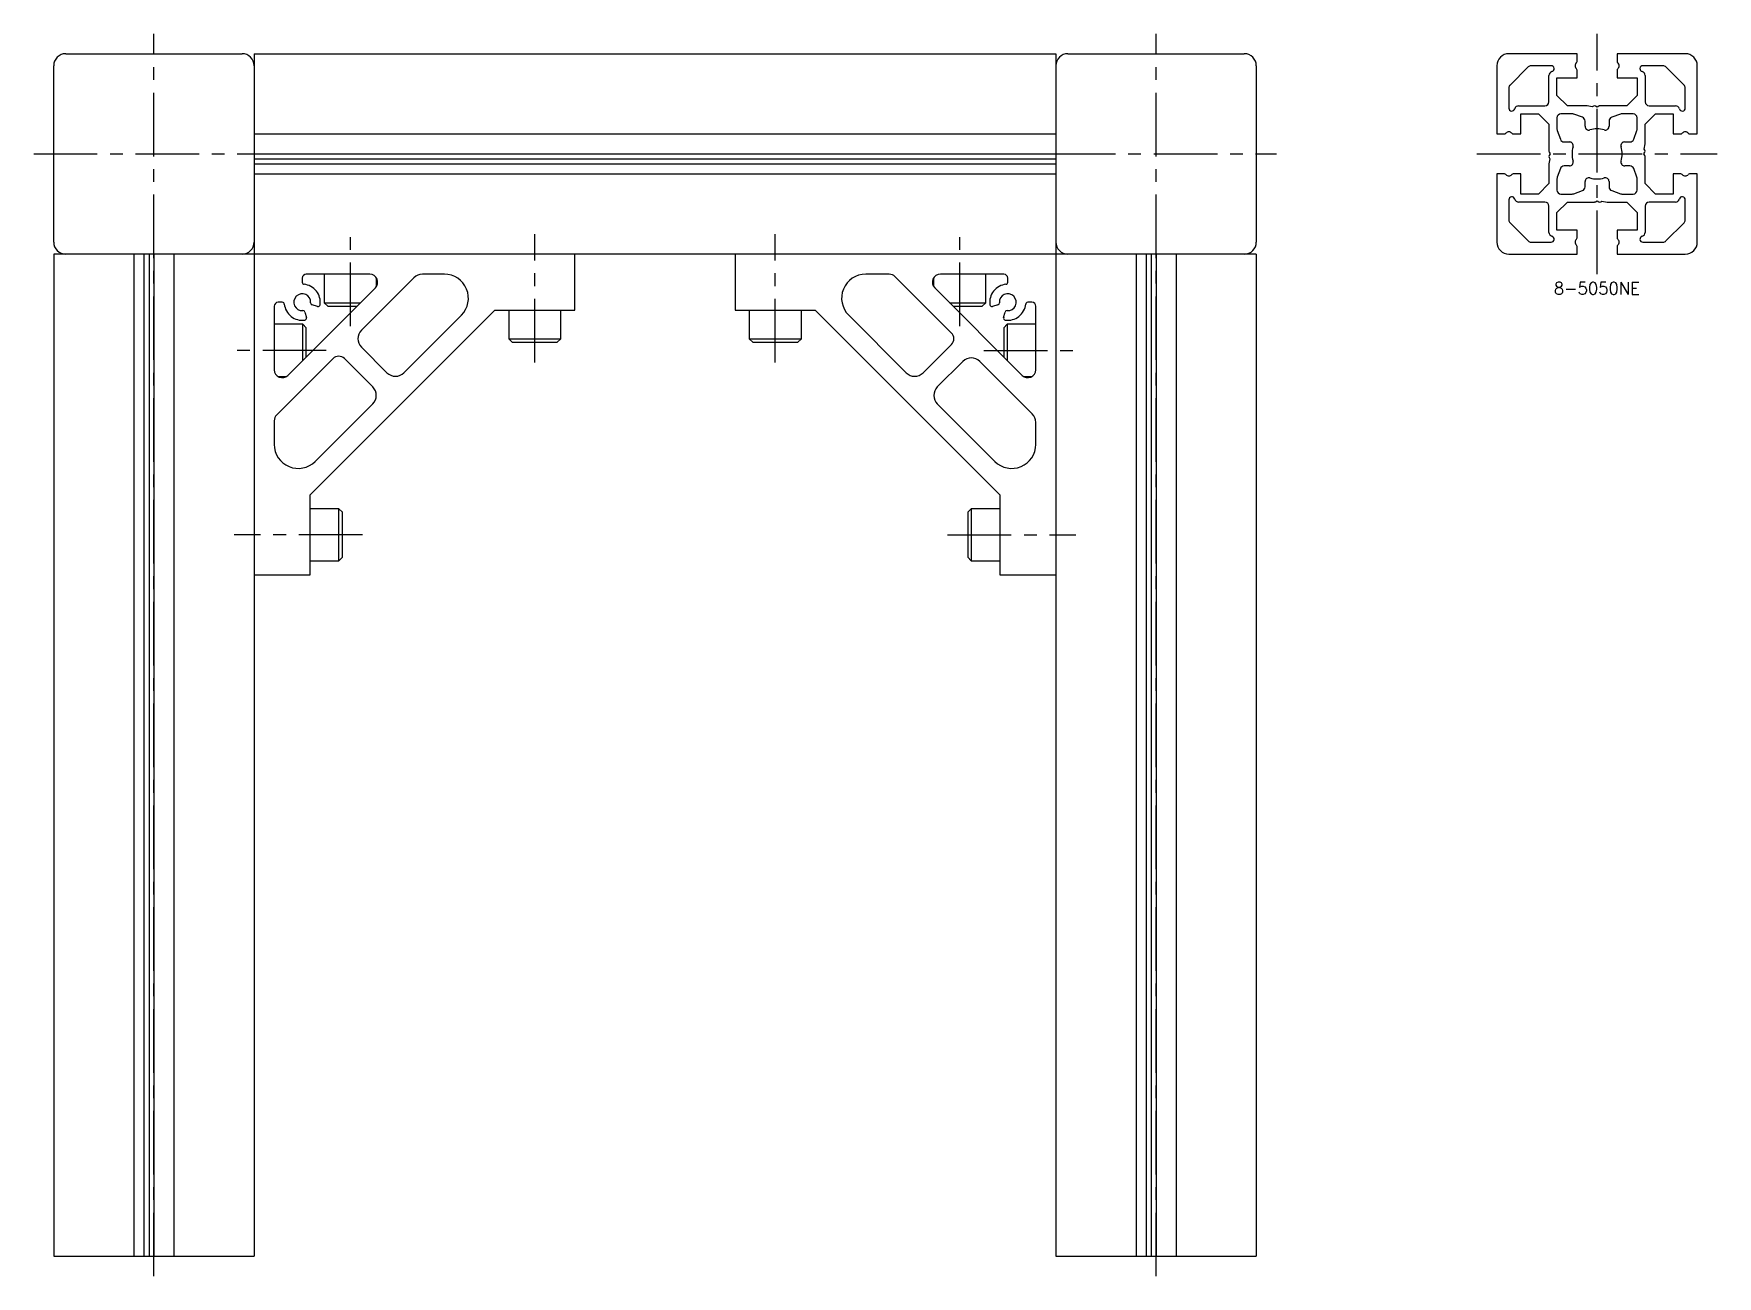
# Model space of a CAD drawing. Extents: x -5 to 1081, y -8 to 675.
# Drawn here: x 661 to 1081, y 5 to 315 of the extents above; entities that cross this region are included whole.
import ezdxf

# ---------------------------------------------------------------- set-up
doc = ezdxf.new("R2010")
doc.units = 0
doc.header["$LTSCALE"] = 0.5
doc.linetypes.add('CENTER', pattern=[50.8, 31.75, -6.35, 6.35, -6.35])
for name, color, linetype in [('MSM_CENTER', 1, 'CENTER'), ('MSM_CONTINUOUS', 7, 'CONTINUOUS'), ('MSM_PART_NUMBER', 7, 'CONTINUOUS')]:
    doc.layers.add(name, color=color, linetype=linetype)
doc.styles.get("Standard").update_dxf_attribs({"font": 'txt.shx', "height": 3, "bigfont": 'bigfont.shx'})

# ---------------------------------------------------------------- blocks, each defined once
blk = doc.blocks.new('*U10')
at = {"layer": 'MSM_PART_NUMBER'}
blk.add_text('8-5050NE', height=3, dxfattribs=at).set_placement((1040.23, 249.97))

msp = doc.modelspace()

# ---------------------------------------------------------------- linework, layer by layer
at = {"layer": 'MSM_CENTER'}
for p, q in [((691, 5), (691, 315)), ((941, 5), (941, 315)), ((1051, 255), (1051, 315)), ((661, 285), (971, 285)), ((1021, 285), (1081, 285)), ((740, 242), (740, 265)), ((786, 233), (786, 265)), ((846, 233), (846, 265)), ((892, 242), (892, 265)), ((734, 236), (711, 236)), ((898, 236), (921, 236)), ((743, 190), (711, 190)), ((889, 190), (921, 190))]:
    msp.add_line(p, q, dxfattribs=at)
at = {"layer": 'MSM_CONTINUOUS'}
for p, q in [((666, 263), (666, 307)), ((669, 310), (713, 310)), ((716, 310), (716, 10)), ((716, 310), (916, 310)), ((916, 310), (916, 10)), ((919, 310), (963, 310)), ((966, 307), (966, 263)), ((1026, 307), (1026, 290)), ((1046, 310), (1029, 310)), ((1033.82, 306.71), (1029.29, 302.18)), ((1039.55, 307), (1034.52, 307)), ((1046, 308.07), (1046, 310)), ((1073, 310), (1056, 310)), ((1056, 310), (1056, 308.07)), ((1067.48, 307), (1062.45, 307)), ((1072.71, 302.18), (1068.18, 306.71)), ((1076, 290), (1076, 307)), ((1039, 298), (1039, 304.56)), ((1041, 299.6), (1041, 304)), ((1041, 304), (1046, 304)), ((1046, 304), (1046, 305.93)), ((1056, 305.93), (1056, 304)), ((1056, 304), (1061, 304)), ((1061, 304), (1061, 299.6)), ((1063, 304.56), (1063, 298)), ((1029, 301.48), (1029, 296.45)), ((1043.6, 297), (1041, 299.6)), ((1061, 299.6), (1058.4, 297)), ((1073, 296.45), (1073, 301.48)), ((1031.44, 297), (1038, 297)), ((1032, 290), (1032, 295)), ((1032, 295), (1036.4, 295)), ((1036.4, 295), (1039, 292.4)), ((1041, 294), (1041, 291.18)), ((1044.82, 295), (1042, 295)), ((1048.5, 297), (1043.6, 297)), ((1047.34, 294.15), (1045.17, 294.94)), ((1049.78, 296.75), (1048.5, 297)), ((1050.1, 296.93), (1049.78, 296.75)), ((1051, 296.7), (1050.6, 296.93)), ((1051.4, 296.93), (1051, 296.7)), ((1058.4, 297), (1051.65, 297)), ((1056.83, 294.94), (1054.66, 294.15)), ((1060, 295), (1057.18, 295)), ((1061, 291.18), (1061, 294)), ((1063, 292.4), (1065.6, 295)), ((1064, 297), (1070.56, 297)), ((1065.6, 295), (1070, 295)), ((1070, 295), (1070, 290)), ((716, 290), (916, 290)), ((1026, 290), (1027.93, 290)), ((1030.07, 290), (1032, 290)), ((1039, 292.4), (1039, 285.65)), ((1041.06, 290.83), (1041.85, 288.66)), ((1048, 291.9), (1048, 293.21)), ((1054, 293.21), (1054, 291.9)), ((1060.15, 288.66), (1060.94, 290.83)), ((1063, 287.5), (1063, 292.4)), ((1070, 290), (1071.93, 290)), ((1074.07, 290), (1076, 290)), ((1042.79, 288), (1044.1, 288)), ((1057.9, 288), (1059.21, 288)), ((1062.75, 286.22), (1063, 287.5)), ((1062.93, 285.9), (1062.75, 286.22)), ((716, 285), (916, 285)), ((716, 283.78), (916, 283.78)), ((716, 282.5), (916, 282.5)), ((1039.25, 283.78), (1039, 282.5)), ((1039, 282.5), (1039, 277.6)), ((1039.07, 285.4), (1039.3, 285)), ((1039.3, 285), (1039.07, 284.6)), ((1039.07, 284.1), (1039.25, 283.78)), ((1044.1, 282), (1042.79, 282)), ((1059.21, 282), (1057.9, 282)), ((1062.7, 285), (1062.93, 285.4)), ((1062.93, 284.6), (1062.7, 285)), ((1063, 277.6), (1063, 284.35)), ((716, 280), (916, 280)), ((1027.93, 280), (1026, 280)), ((1026, 280), (1026, 263)), ((1032, 280), (1030.07, 280)), ((1032, 275), (1032, 280)), ((1039, 277.6), (1036.4, 275)), ((1041, 278.82), (1041, 276)), ((1041.85, 281.34), (1041.06, 279.17)), ((1048, 276.79), (1048, 278.1)), ((1054, 278.1), (1054, 276.79)), ((1060.94, 279.17), (1060.15, 281.34)), ((1061, 276), (1061, 278.82)), ((1065.6, 275), (1063, 277.6)), ((1071.93, 280), (1070, 280)), ((1070, 280), (1070, 275)), ((1076, 280), (1074.07, 280)), ((1076, 263), (1076, 280)), ((1029, 273.55), (1029, 268.52)), ((1038, 273), (1031.44, 273)), ((1036.4, 275), (1032, 275)), ((1041, 270.4), (1043.6, 273)), ((1042, 275), (1044.82, 275)), ((1043.6, 273), (1050.35, 273)), ((1045.17, 275.06), (1047.34, 275.85)), ((1050.6, 273.07), (1051, 273.3)), ((1051, 273.3), (1051.4, 273.07)), ((1051.9, 273.07), (1052.22, 273.25)), ((1052.22, 273.25), (1053.5, 273)), ((1053.5, 273), (1058.4, 273)), ((1054.66, 275.85), (1056.83, 275.06)), ((1057.18, 275), (1060, 275)), ((1058.4, 273), (1061, 270.4)), ((1070.56, 273), (1064, 273)), ((1070, 275), (1065.6, 275)), ((1073, 268.52), (1073, 273.55)), ((1039, 265.44), (1039, 272)), ((1041, 266), (1041, 270.4)), ((1061, 270.4), (1061, 266)), ((1063, 272), (1063, 265.44)), ((1029.29, 267.82), (1033.82, 263.29)), ((1046, 266), (1041, 266)), ((1046, 264.07), (1046, 266)), ((1061, 266), (1056, 266)), ((1056, 266), (1056, 264.07)), ((1068.18, 263.29), (1072.71, 267.82)), ((1034.52, 263), (1039.55, 263)), ((1046, 260), (1046, 261.93)), ((1056, 261.93), (1056, 260)), ((1062.45, 263), (1067.48, 263)), ((966, 260), (666, 260)), ((666, 260), (666, 10)), ((686, 260), (686, 10)), ((688.5, 260), (688.5, 10)), ((689.78, 260), (689.78, 10)), ((691, 260), (691, 10)), ((696, 260), (696, 10)), ((796, 246), (796, 260)), ((836, 260), (836, 246)), ((936, 260), (936, 10)), ((938.5, 260), (938.5, 10)), ((939.78, 260), (939.78, 10)), ((941, 260), (941, 10)), ((946, 260), (946, 10)), ((966, 260), (966, 10)), ((1029, 260), (1046, 260)), ((1056, 260), (1073, 260)), ((728, 254), (728, 252.97)), ((744.82, 255), (729, 255)), ((733.5, 255), (733.5, 247.87)), ((755.84, 254.12), (742.75, 241.03)), ((746.5, 251.91), (746.5, 254.09)), ((763.45, 255), (757.96, 255)), ((874.45, 255), (868.55, 255)), ((889.96, 240.32), (875.86, 254.41)), ((885.5, 254.09), (885.5, 251.91)), ((903, 255), (887.18, 255)), ((898.5, 247.87), (898.5, 255)), ((904, 252.97), (904, 254)), ((723.03, 248), (722, 248)), ((724.41, 229.76), (746.24, 251.59)), ((733.5, 247.87), (734.37, 247)), ((733.5, 247.87), (742.52, 247.87)), ((885.76, 251.59), (907.59, 229.76)), ((889.48, 247.87), (898.5, 247.87)), ((897.63, 247), (898.5, 247.87)), ((910, 248), (908.97, 248)), ((721, 247), (721, 231.18)), ((728.66, 245.54), (729.03, 244.17)), ((730, 199.99), (776.01, 246)), ((731.83, 246.97), (730.46, 247.34)), ((734.37, 247), (741.65, 247)), ((753.36, 230.42), (767.69, 244.76)), ((776.01, 246), (796, 246)), ((779.5, 246), (779.5, 238.87)), ((792.5, 238.87), (792.5, 246)), ((836, 246), (855.99, 246)), ((839.5, 246), (839.5, 238.87)), ((852.5, 238.87), (852.5, 246)), ((855.99, 246), (902, 199.99)), ((864.31, 244.76), (878.64, 230.42)), ((890.35, 247), (897.63, 247)), ((901.54, 247.34), (900.17, 246.97)), ((902.97, 244.17), (903.34, 245.54)), ((911, 231.18), (911, 247)), ((728.13, 242.5), (721, 242.5)), ((729, 241.63), (728.13, 242.5)), ((728.13, 233.48), (728.13, 242.5)), ((729, 234.35), (729, 241.63)), ((903.87, 242.5), (903, 241.63)), ((903, 241.63), (903, 234.35)), ((911, 242.5), (903.87, 242.5)), ((903.87, 242.5), (903.87, 233.48)), ((742.75, 236.79), (749.11, 230.42)), ((779.5, 238.87), (780.37, 238)), ((779.5, 238.87), (792.5, 238.87)), ((780.37, 238), (791.63, 238)), ((791.63, 238), (792.5, 238.87)), ((839.5, 238.87), (840.37, 238)), ((839.5, 238.87), (852.5, 238.87)), ((840.37, 238), (851.63, 238)), ((851.63, 238), (852.5, 238.87)), ((882.89, 230.42), (889.96, 237.49)), ((735.68, 233.96), (721.59, 219.86)), ((745.58, 226.89), (738.51, 233.96)), ((892.79, 233.25), (886.42, 226.89)), ((910.12, 220.16), (897.03, 233.25)), ((721.91, 229.5), (724.09, 229.5)), ((907.91, 229.5), (910.09, 229.5)), ((731.24, 208.31), (745.58, 222.64)), ((886.42, 222.64), (900.76, 208.31)), ((721, 218.45), (721, 212.55)), ((911, 212.55), (911, 218.04)), ((730, 180), (730, 199.99)), ((902, 199.99), (902, 180)), ((737.13, 196.5), (730, 196.5)), ((738, 195.63), (737.13, 196.5)), ((737.13, 183.5), (737.13, 196.5)), ((738, 184.37), (738, 195.63)), ((894.87, 196.5), (894, 195.63)), ((894, 195.63), (894, 184.37)), ((902, 196.5), (894.87, 196.5)), ((894.87, 196.5), (894.87, 183.5)), ((730, 183.5), (737.13, 183.5)), ((737.13, 183.5), (738, 184.37)), ((894, 184.37), (894.87, 183.5)), ((894.87, 183.5), (902, 183.5)), ((716, 180), (730, 180)), ((902, 180), (916, 180)), ((666, 10), (716, 10)), ((916, 10), (966, 10))]:
    msp.add_line(p, q, dxfattribs=at)
for centre, radius, start, end in [((669, 307), 3, 90, 180), ((713, 307), 3, 0, 90), ((919, 307), 3, 90, 180), ((963, 307), 3, 0, 90), ((1029, 307), 3, 90, 180), ((1034.52, 306), 1, 90, 135), ((1039.55, 306.25), 0.75, 284.9006, 90), ((1046.5, 307), 1, 130.0052, 229.9948), ((1045.6, 308.07), 0.4, 310.0052, 0), ((1056.4, 308.07), 0.4, 180, 229.9948), ((1055.5, 307), 1, 310.0052, 49.9948), ((1062.45, 306.25), 0.75, 90, 255.0994), ((1067.48, 306), 1, 45, 90), ((1073, 307), 3, 0, 90), ((1040, 304.56), 1, 104.9006, 180), ((1045.6, 305.93), 0.4, 0, 49.9948), ((1056.4, 305.93), 0.4, 130.0052, 180), ((1062, 304.56), 1, 0, 75.0994), ((1030, 301.48), 1, 135, 180), ((1072, 301.48), 1, 0, 45), ((1029.75, 296.45), 0.75, 180, 345.0994), ((1031.44, 296), 1, 90, 165.0994), ((1038, 298), 1, 270, 0), ((1042, 294), 1, 90, 180), ((1044.82, 294), 1, 70, 90), ((1047, 293.21), 1, 0, 70), ((1050.35, 296.5), 0.5, 60, 120), ((1051.65, 296.5), 0.5, 90, 120), ((1055, 293.21), 1, 110, 180), ((1057.18, 294), 1, 90, 110), ((1060, 294), 1, 0, 90), ((1064, 298), 1, 180, 270), ((1070.56, 296), 1, 14.9006, 90), ((1072.25, 296.45), 0.75, 194.9006, 0), ((1027.93, 290.4), 0.4, 270, 319.9948), ((1029, 289.5), 1, 40.0052, 139.9948), ((1030.07, 290.4), 0.4, 220.0052, 270), ((1042, 291.18), 1, 180, 200), ((1048.95, 291.9), 0.95, 180, 286.5422), ((1051, 285), 6.25, 73.4578, 106.5422), ((1053.05, 291.9), 0.95, 253.4578, 0), ((1060, 291.18), 1, 340, 0), ((1071.93, 290.4), 0.4, 270, 319.9948), ((1073, 289.5), 1, 40.0052, 139.9948), ((1074.07, 290.4), 0.4, 220.0052, 270), ((1039.5, 285.65), 0.5, 180, 210), ((1042.79, 289), 1, 200, 270), ((1044.1, 287.05), 0.95, 343.4578, 90), ((1051, 285), 6.25, 163.4578, 196.5422), ((1057.9, 287.05), 0.95, 90, 196.5422), ((1051, 285), 6.25, 343.4578, 16.5422), ((1059.21, 289), 1, 270, 340), ((1062.5, 285.65), 0.5, 330, 30), ((1039.5, 284.35), 0.5, 150, 210), ((1042.79, 281), 1, 90, 160), ((1044.1, 282.95), 0.95, 270, 16.5422), ((1057.9, 282.95), 0.95, 163.4578, 270), ((1059.21, 281), 1, 20, 90), ((1062.5, 284.35), 0.5, 0, 30), ((1027.93, 279.6), 0.4, 40.0052, 90), ((1029, 280.5), 1, 220.0052, 319.9948), ((1030.07, 279.6), 0.4, 90, 139.9948), ((1042, 278.82), 1, 160, 180), ((1048.95, 278.1), 0.95, 73.4578, 180), ((1051, 285), 6.25, 253.4578, 286.5422), ((1053.05, 278.1), 0.95, 0, 106.5422), ((1060, 278.82), 1, 0, 20), ((1071.93, 279.6), 0.4, 40.0052, 90), ((1073, 280.5), 1, 220.0052, 319.9948), ((1074.07, 279.6), 0.4, 90, 139.9948), ((1029.75, 273.55), 0.75, 14.9006, 180), ((1031.44, 274), 1, 194.9006, 270), ((1042, 276), 1, 180, 270), ((1044.82, 276), 1, 270, 290), ((1047, 276.79), 1, 290, 0), ((1050.35, 273.5), 0.5, 270, 300), ((1051.65, 273.5), 0.5, 240, 300), ((1055, 276.79), 1, 180, 250), ((1057.18, 276), 1, 250, 270), ((1060, 276), 1, 270, 0), ((1064, 272), 1, 90, 180), ((1070.56, 274), 1, 270, 345.0994), ((1072.25, 273.55), 0.75, 0, 165.0994), ((1038, 272), 1, 0, 90), ((1030, 268.52), 1, 180, 225), ((1040, 265.44), 1, 180, 255.0994), ((1062, 265.44), 1, 284.9006, 0), ((1072, 268.52), 1, 315, 0), ((669, 263), 3, 180, 270), ((713, 263), 3, 270, 0), ((919, 263), 3, 180, 270), ((963, 263), 3, 270, 0), ((1029, 263), 3, 180, 270), ((1034.52, 264), 1, 225, 270), ((1039.55, 263.75), 0.75, 270, 75.0994), ((1046.5, 263), 1, 130.0052, 229.9948), ((1045.6, 264.07), 0.4, 310.0052, 0), ((1045.6, 261.93), 0.4, 0, 49.9948), ((1056.4, 264.07), 0.4, 180, 229.9948), ((1056.4, 261.93), 0.4, 130.0052, 180), ((1055.5, 263), 1, 310.0052, 49.9948), ((1062.45, 263.75), 0.75, 104.9006, 270), ((1067.48, 264), 1, 270, 315), ((1073, 263), 3, 270, 0), ((729, 254), 1, 90, 180), ((728.5, 252.97), 0.5, 180, 264.2608), ((728, 248), 4.5, 352.181, 84.2608), ((744.82, 253), 2, 315, 90), ((757.96, 252), 3, 90, 135), ((763.45, 249), 6, 315, 90), ((868.55, 249), 6, 90, 225), ((874.45, 253), 2, 45, 90), ((887.18, 253), 2, 90, 225), ((904, 248), 4.5, 95.7392, 187.8202), ((903, 254), 1, 0, 90), ((903.5, 252.97), 0.5, 275.7392, 0), ((722, 247), 1, 90, 180), ((723.03, 247.5), 0.5, 5.7392, 90), ((728, 248), 2.1, 356.087, 273.9131), ((730.59, 247.82), 0.5, 176.0869, 255.0017), ((901.41, 247.82), 0.5, 285.0017, 3.9131), ((904, 248), 2.1, 266.087, 183.9131), ((908.97, 247.5), 0.5, 90, 174.2608), ((910, 247), 1, 0, 90), ((728, 248), 4.5, 185.7392, 277.8202), ((728.18, 245.41), 0.5, 15.0017, 93.9131), ((728.54, 244.04), 0.5, 277.8202, 15.0017), ((731.96, 247.46), 0.5, 255.0017, 352.181), ((900.04, 247.46), 0.5, 187.8202, 285.0017), ((903.46, 244.04), 0.5, 165.0017, 262.181), ((903.82, 245.41), 0.5, 86.0869, 165.0017), ((904, 248), 4.5, 262.181, 354.2608), ((744.87, 238.91), 3, 135, 224.9997), ((888.54, 238.91), 2, 314.9997, 45), ((723, 231.18), 2, 180, 315), ((737.09, 232.54), 2, 44.9997, 135), ((894.91, 231.13), 3, 45, 134.9997), ((909, 231.18), 2, 225, 0), ((743.46, 224.76), 3, 315, 44.9997), ((751.24, 232.54), 3, 224.9997, 315), ((880.76, 232.54), 3, 225, 314.9997), ((888.54, 224.76), 3, 134.9997, 225), ((723, 218.45), 2, 135, 180), ((908, 218.04), 3, 0, 45), ((727, 212.55), 6, 180, 315), ((905, 212.55), 6, 225, 0)]:
    msp.add_arc(centre, radius, start, end, dxfattribs=at)

# ---------------------------------------------------------------- block references
msp.add_blockref('*U10', (0, 0), dxfattribs=at)

doc.saveas('drawing.dxf')
